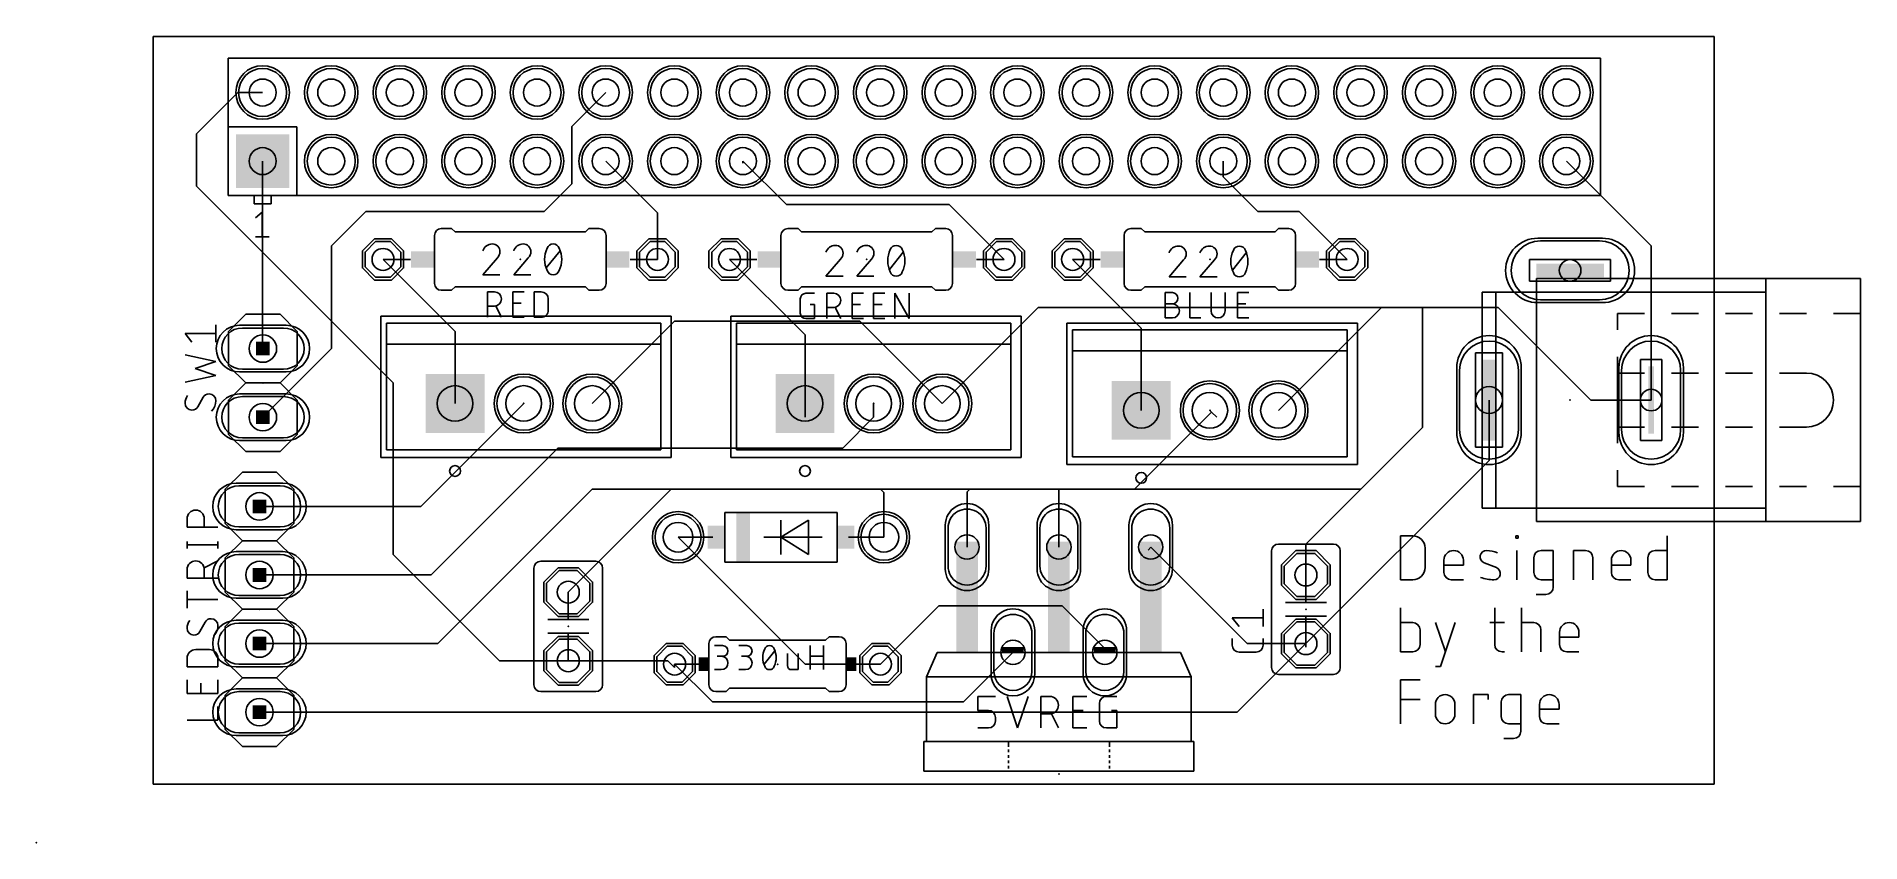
# Model space of a CAD drawing. Extents: x 0 to 2.66, y 0 to 1.18.
import ezdxf

# ---------------------------------------------------------------- set-up
doc = ezdxf.new("R2010")
doc.units = 0
for name, color, linetype in [('1', 12, 'CONTINUOUS'), ('16', 132, 'CONTINUOUS'), ('17', 110, 'CONTINUOUS'), ('19', 53, 'CONTINUOUS'), ('20', 31, 'CONTINUOUS'), ('21', 253, 'CONTINUOUS'), ('23', 53, 'CONTINUOUS'), ('25', 253, 'CONTINUOUS'), ('27', 253, 'CONTINUOUS'), ('29', 253, 'CONTINUOUS'), ('30', 253, 'CONTINUOUS'), ('39', 12, 'CONTINUOUS'), ('44', 253, 'CONTINUOUS'), ('46', 140, 'CONTINUOUS'), ('51', 253, 'CONTINUOUS')]:
    doc.layers.add(name, color=color, linetype=linetype)

# ---------------------------------------------------------------- blocks, each defined once
blk = doc.blocks.new('RECT')
blk.add_solid([(-0.5, -0.5), (0.5, -0.5), (-0.5, 0.5), (0.5, 0.5)])
blk = doc.blocks.new('LONGP100')
blk.add_lwpolyline([(-0.5, -0.5), (0.5, -0.5, 1), (0.5, 0.5), (-0.5, 0.5, 1)], format="xyb", close=True)
blk = doc.blocks.new('SQUAREP')
blk.add_solid([(-0.5, -0.5), (0.5, -0.5), (-0.5, 0.5), (0.5, 0.5)])
blk = doc.blocks.new('ROUNDP')
blk.add_circle((0, 0), 0.5)
blk = doc.blocks.new('OCTAGONP')
blk.add_lwpolyline([(-0.5, -0.207107), (-0.5, 0.207107), (-0.207107, 0.5), (0.207107, 0.5), (0.5, 0.207107), (0.5, -0.207107), (0.207107, -0.5), (-0.207107, -0.5)], close=True)

msp = doc.modelspace()

# ---------------------------------------------------------------- linework, layer by layer
at = {"layer": '1'}
for p, q in [((0.78, 1.04378), (0.829528, 1.093307)), ((0.78, 0.96), (0.78, 1.04378)), ((0.329528, 0.993307), (0.329528, 0.720472)), ((0.829528, 0.993307), (0.905, 0.917835)), ((1.029528, 0.990472), (1.029528, 0.993307)), ((1.029528, 0.993307), (1.092835, 0.93)), ((1.729528, 0.970472), (1.729528, 0.993307)), ((0.74, 0.92), (0.78, 0.96)), ((1.78, 0.92), (1.729528, 0.970472)), ((0.43, 0.87), (0.48, 0.92)), ((0.48, 0.92), (0.74, 0.92)), ((0.905, 0.917835), (0.905, 0.85)), ((1.092835, 0.93), (1.33, 0.93)), ((1.33, 0.93), (1.41, 0.85)), ((1.84, 0.92), (1.78, 0.92)), ((1.91, 0.85), (1.84, 0.92)), ((0.43, 0.72), (0.43, 0.87)), ((0.505, 0.85), (0.61, 0.745)), ((1.01, 0.85), (1.12, 0.74)), ((1.51, 0.85), (1.61, 0.75)), ((0.61, 0.745), (0.61, 0.64)), ((1.61, 0.75), (1.61, 0.63)), ((0.329528, 0.720472), (0.33, 0.72)), ((0.33, 0.62), (0.43, 0.72)), ((1.12, 0.74), (1.12, 0.64)), ((0.56, 0.49), (0.71, 0.64)), ((1.12, 0.62), (1.12, 0.64)), ((1.22, 0.62), (1.22, 0.64)), ((1.175, 0.575), (1.22, 0.62)), ((1.6, 0.515), (1.7125, 0.6275)), ((1.71, 0.63), (1.7125, 0.6275)), ((1.7125, 0.6275), (1.72, 0.62)), ((0.575, 0.39), (0.76, 0.575)), ((0.76, 0.575), (1.175, 0.575)), ((0.585, 0.29), (0.81, 0.515)), ((0.81, 0.515), (1.6, 0.515)), ((0.325, 0.49), (0.56, 0.49)), ((0.935, 0.445), (1.12, 0.26)), ((0.325, 0.39), (0.575, 0.39)), ((1.23, 0.26), (1.315, 0.345)), ((1.315, 0.345), (1.495, 0.345)), ((1.495, 0.345), (1.556929, 0.283071)), ((0.325, 0.29), (0.585, 0.29)), ((1.350906, 0.205), (1.423071, 0.277165)), ((1.556929, 0.283071), (1.556929, 0.277165)), ((0.775, 0.265), (0.92, 0.265)), ((0.92, 0.265), (0.93, 0.255)), ((0.93, 0.26), (0.985, 0.205)), ((1.12, 0.26), (1.23, 0.26)), ((0.985, 0.205), (1.350906, 0.205))]:
    msp.add_line(p, q, dxfattribs=at)
at = {"layer": '16'}
for p, q in [((0.293307, 1.093307), (0.2331, 1.0331)), ((0.293307, 1.093307), (0.329528, 1.093307)), ((0.2331, 1.0331), (0.2331, 0.9569)), ((2.229528, 0.993307), (2.35311, 0.869724)), ((0.2331, 0.9569), (0.52, 0.67)), ((2.35311, 0.869724), (2.35311, 0.645)), ((1.32, 0.64), (1.46, 0.78)), ((1.46, 0.78), (1.96, 0.78)), ((1.81, 0.63), (1.96, 0.78)), ((1.96, 0.78), (2.02, 0.78)), ((2.02, 0.78), (2.13, 0.78)), ((2.02, 0.605), (2.02, 0.78)), ((2.13, 0.78), (2.265, 0.645)), ((0.81, 0.64), (0.93, 0.76)), ((0.93, 0.76), (1.2, 0.76)), ((1.2, 0.76), (1.32, 0.64)), ((0.52, 0.67), (0.52, 0.42)), ((2.11689, 0.645), (2.11689, 0.55689)), ((2.265, 0.645), (2.35311, 0.645)), ((1.93, 0.515), (2.02, 0.605)), ((2.11689, 0.55689), (1.85, 0.29)), ((0.775, 0.365), (0.925, 0.515)), ((0.925, 0.515), (1.49, 0.515)), ((1.235, 0.445), (1.235, 0.51)), ((1.356142, 0.430709), (1.356142, 0.511142)), ((1.93, 0.515), (1.49, 0.515)), ((1.49, 0.430709), (1.49, 0.515)), ((1.85, 0.435), (1.93, 0.515)), ((1.62, 0.426), (1.623858, 0.430709)), ((1.623858, 0.430709), (1.764567, 0.29)), ((1.85, 0.39), (1.85, 0.435)), ((0.52, 0.42), (0.675, 0.265)), ((1.75, 0.19), (1.85, 0.29)), ((1.764567, 0.29), (1.85, 0.29)), ((1.85, 0.285), (1.85, 0.29)), ((0.675, 0.265), (0.775, 0.265)), ((0.325, 0.19), (0.333, 0.182)), ((0.325, 0.19), (1.75, 0.19))]:
    msp.add_line(p, q, dxfattribs=at)
at = {"layer": '19'}
for p, q in [((1.23, 0.515), (1.36, 0.515)), ((1.235, 0.51), (1.23, 0.515)), ((1.36, 0.515), (1.356142, 0.511142)), ((1.49, 0.515), (1.36, 0.515)), ((0.93, 0.255), (0.93, 0.26))]:
    msp.add_line(p, q, dxfattribs=at)
at = {"layer": '20'}
for p, q in [((0.17, 1.175), (0.17, 0.085)), ((2.445, 1.175), (0.17, 1.175)), ((2.445, 0.085), (2.445, 1.175)), ((0.17, 0.085), (2.445, 0.085))]:
    msp.add_line(p, q, dxfattribs=at)
at = {"layer": '21'}
for p, q in [((0.279528, 1.143307), (0.279528, 1.043307)), ((2.279528, 1.143307), (0.279528, 1.143307)), ((2.279528, 0.943307), (2.279528, 1.143307)), ((0.279528, 1.043307), (0.279528, 0.943307)), ((0.279528, 1.043307), (0.379528, 1.043307)), ((0.379528, 1.043307), (0.379528, 0.943307)), ((0.279528, 0.943307), (0.317028, 0.943307)), ((0.317028, 0.943307), (0.342028, 0.943307)), ((0.317028, 0.943307), (0.317028, 0.930807)), ((0.317028, 0.930807), (0.342028, 0.930807)), ((0.342028, 0.943307), (0.379528, 0.943307)), ((0.342028, 0.930807), (0.342028, 0.943307)), ((0.379528, 0.943307), (2.279528, 0.943307)), ((0.319028, 0.910807), (0.329028, 0.918807)), ((0.329028, 0.918807), (0.329028, 0.882807)), ((0.319028, 0.882807), (0.339028, 0.882807)), ((0.58, 0.885), (0.58, 0.815)), ((0.59, 0.895), (0.605, 0.895)), ((0.61, 0.89), (0.605, 0.895)), ((0.61, 0.89), (0.8, 0.89)), ((0.8, 0.89), (0.805, 0.895)), ((0.82, 0.895), (0.805, 0.895)), ((0.83, 0.885), (0.83, 0.815)), ((1.085, 0.885), (1.085, 0.815)), ((1.095, 0.895), (1.11, 0.895)), ((1.115, 0.89), (1.11, 0.895)), ((1.115, 0.89), (1.305, 0.89)), ((1.305, 0.89), (1.31, 0.895)), ((1.325, 0.895), (1.31, 0.895)), ((1.335, 0.885), (1.335, 0.815)), ((1.585, 0.885), (1.585, 0.815)), ((1.595, 0.895), (1.61, 0.895)), ((1.615, 0.89), (1.61, 0.895)), ((1.615, 0.89), (1.805, 0.89)), ((1.805, 0.89), (1.81, 0.895)), ((1.825, 0.895), (1.81, 0.895)), ((1.835, 0.885), (1.835, 0.815)), ((0.59, 0.805), (0.605, 0.805)), ((0.61, 0.81), (0.605, 0.805)), ((0.61, 0.81), (0.8, 0.81)), ((0.8, 0.81), (0.805, 0.805)), ((0.82, 0.805), (0.805, 0.805)), ((1.095, 0.805), (1.11, 0.805)), ((1.115, 0.81), (1.11, 0.805)), ((1.115, 0.81), (1.305, 0.81)), ((1.305, 0.81), (1.31, 0.805)), ((1.325, 0.805), (1.31, 0.805)), ((1.595, 0.805), (1.61, 0.805)), ((1.615, 0.81), (1.61, 0.805)), ((1.615, 0.81), (1.805, 0.81)), ((1.805, 0.81), (1.81, 0.805)), ((1.825, 0.805), (1.81, 0.805)), ((2.126732, 0.80248), (2.107047, 0.80248)), ((2.107047, 0.80248), (2.107047, 0.73752)), ((2.126732, 0.80248), (2.126732, 0.73752)), ((2.658228, 0.822165), (2.335787, 0.822165)), ((2.520433, 0.822165), (2.520433, 0.48752)), ((2.658228, 0.822165), (2.658228, 0.770984)), ((2.343268, 0.770984), (2.303898, 0.770984)), ((2.303898, 0.770984), (2.303898, 0.747362)), ((2.422008, 0.770984), (2.382638, 0.770984)), ((2.500748, 0.770984), (2.461378, 0.770984)), ((2.579488, 0.770984), (2.540118, 0.770984)), ((2.658228, 0.770984), (2.618858, 0.770984)), ((2.658228, 0.770984), (2.658228, 0.519016)), ((0.305, 0.77), (0.28, 0.745)), ((0.28, 0.695), (0.28, 0.745)), ((0.355, 0.77), (0.305, 0.77)), ((0.38, 0.745), (0.355, 0.77)), ((0.38, 0.745), (0.38, 0.695)), ((0.91, 0.757323), (0.51, 0.757323)), ((0.51, 0.757323), (0.51, 0.572283)), ((0.91, 0.572283), (0.91, 0.757323)), ((1.42, 0.757323), (1.02, 0.757323)), ((1.02, 0.757323), (1.02, 0.572283)), ((1.42, 0.572283), (1.42, 0.757323)), ((1.91, 0.747323), (1.51, 0.747323)), ((1.51, 0.747323), (1.51, 0.562283)), ((1.91, 0.562283), (1.91, 0.747323)), ((2.185787, 0.75248), (2.185787, 0.48752)), ((0.509213, 0.726614), (0.910787, 0.726614)), ((1.019213, 0.726614), (1.420787, 0.726614)), ((0.305, 0.67), (0.28, 0.695)), ((0.38, 0.695), (0.355, 0.67)), ((1.509213, 0.716614), (1.910787, 0.716614)), ((2.303898, 0.707992), (2.303898, 0.68437)), ((0.28, 0.645), (0.305, 0.67)), ((0.355, 0.67), (0.305, 0.67)), ((0.355, 0.67), (0.38, 0.645)), ((2.303898, 0.68437), (2.303898, 0.60563)), ((0.28, 0.595), (0.28, 0.645)), ((0.38, 0.645), (0.38, 0.595)), ((0.305, 0.57), (0.28, 0.595)), ((0.38, 0.595), (0.355, 0.57)), ((2.303898, 0.60563), (2.303898, 0.582008)), ((0.355, 0.57), (0.305, 0.57)), ((0.51, 0.572283), (0.91, 0.572283)), ((1.02, 0.572283), (1.42, 0.572283)), ((1.51, 0.562283), (1.91, 0.562283)), ((0.3, 0.54), (0.275, 0.515)), ((0.35, 0.54), (0.3, 0.54)), ((0.375, 0.515), (0.35, 0.54)), ((2.107047, 0.55248), (2.107047, 0.48752)), ((2.126732, 0.55248), (2.126732, 0.48752)), ((2.303898, 0.542638), (2.303898, 0.519016)), ((0.275, 0.465), (0.275, 0.515)), ((0.375, 0.515), (0.375, 0.465)), ((2.343268, 0.519016), (2.303898, 0.519016)), ((2.422008, 0.519016), (2.382638, 0.519016)), ((2.500748, 0.519016), (2.461378, 0.519016)), ((2.579488, 0.519016), (2.540118, 0.519016)), ((2.658228, 0.519016), (2.618858, 0.519016)), ((2.658228, 0.519016), (2.658228, 0.467835)), ((1.003031, 0.48122), (1.166969, 0.48122)), ((1.003031, 0.48122), (1.003031, 0.40878)), ((1.166969, 0.40878), (1.166969, 0.48122)), ((2.126732, 0.48752), (2.107047, 0.48752)), ((2.185787, 0.48752), (2.126732, 0.48752)), ((2.520433, 0.48752), (2.185787, 0.48752)), ((2.185787, 0.48752), (2.185787, 0.467835)), ((2.520433, 0.48752), (2.520433, 0.467835)), ((0.3, 0.44), (0.275, 0.465)), ((0.375, 0.465), (0.35, 0.44)), ((1.085, 0.445), (1.125, 0.47)), ((1.085, 0.47), (1.085, 0.445)), ((1.125, 0.47), (1.125, 0.42)), ((2.658228, 0.467835), (2.185787, 0.467835)), ((0.275, 0.415), (0.3, 0.44)), ((0.35, 0.44), (0.3, 0.44)), ((0.35, 0.44), (0.375, 0.415)), ((1.06, 0.445), (1.085, 0.445)), ((1.125, 0.42), (1.085, 0.445)), ((1.085, 0.445), (1.145, 0.445)), ((1.085, 0.445), (1.085, 0.42)), ((1.81, 0.435), (1.89, 0.435)), ((0.275, 0.365), (0.275, 0.415)), ((0.375, 0.415), (0.375, 0.365)), ((0.725, 0.23), (0.725, 0.4)), ((0.735, 0.41), (0.815, 0.41)), ((0.825, 0.4), (0.825, 0.23)), ((1.166969, 0.40878), (1.003031, 0.40878)), ((1.8, 0.255), (1.8, 0.425)), ((1.9, 0.425), (1.9, 0.255)), ((0.3, 0.34), (0.275, 0.365)), ((0.375, 0.365), (0.35, 0.34)), ((1.85, 0.35), (1.82, 0.35)), ((1.85, 0.355), (1.85, 0.35)), ((1.85, 0.35), (1.88, 0.35)), ((0.275, 0.315), (0.3, 0.34)), ((0.35, 0.34), (0.3, 0.34)), ((0.35, 0.34), (0.375, 0.315)), ((0.775, 0.325), (0.745, 0.325)), ((0.775, 0.33), (0.775, 0.325)), ((0.775, 0.325), (0.805, 0.325)), ((1.82, 0.33), (1.85, 0.33)), ((1.85, 0.33), (1.88, 0.33)), ((1.85, 0.33), (1.85, 0.325)), ((0.275, 0.265), (0.275, 0.315)), ((0.375, 0.315), (0.375, 0.265)), ((0.745, 0.305), (0.775, 0.305)), ((0.775, 0.305), (0.805, 0.305)), ((0.775, 0.305), (0.775, 0.3)), ((0.99, 0.3), (1.005, 0.3)), ((1.01, 0.295), (1.005, 0.3)), ((1.01, 0.295), (1.15, 0.295)), ((1.15, 0.295), (1.155, 0.3)), ((1.17, 0.3), (1.155, 0.3)), ((0.98, 0.29), (0.98, 0.23)), ((1.18, 0.29), (1.18, 0.23)), ((0.3, 0.24), (0.275, 0.265)), ((0.3, 0.24), (0.275, 0.215)), ((0.35, 0.24), (0.3, 0.24)), ((0.375, 0.265), (0.35, 0.24)), ((0.375, 0.215), (0.35, 0.24)), ((1.81, 0.245), (1.89, 0.245)), ((0.275, 0.165), (0.275, 0.215)), ((0.375, 0.215), (0.375, 0.165)), ((0.735, 0.22), (0.815, 0.22)), ((0.99, 0.22), (1.005, 0.22)), ((1.01, 0.225), (1.005, 0.22)), ((1.01, 0.225), (1.15, 0.225)), ((1.15, 0.225), (1.155, 0.22)), ((1.17, 0.22), (1.155, 0.22)), ((0.3, 0.14), (0.275, 0.165)), ((0.375, 0.165), (0.35, 0.14)), ((0.35, 0.14), (0.3, 0.14)), ((1.29315, 0.147244), (1.29315, 0.103937)), ((1.68685, 0.147244), (1.29315, 0.147244)), ((1.68685, 0.103937), (1.68685, 0.147244)), ((1.29315, 0.103937), (1.68685, 0.103937))]:
    msp.add_line(p, q, dxfattribs=at)
for centre in [(0.61, 0.541575), (1.12, 0.541575), (1.61, 0.531575)]:
    msp.add_circle(centre, 0.007874, dxfattribs=at)
for centre, radius, start, end in [((0.59, 0.885), 0.01, 90, 180), ((0.82, 0.885), 0.01, 0, 90), ((1.095, 0.885), 0.01, 90, 180), ((1.325, 0.885), 0.01, 0, 90), ((1.595, 0.885), 0.01, 90, 180), ((1.825, 0.885), 0.01, 0, 90), ((0.59, 0.815), 0.01, 180, 270), ((0.82, 0.815), 0.01, 270, 0), ((1.095, 0.815), 0.01, 180, 270), ((1.325, 0.815), 0.01, 270, 0), ((1.595, 0.815), 0.01, 180, 270), ((1.825, 0.815), 0.01, 270, 0), ((2.579488, 0.645), 0.03937, 270, 90), ((1.81, 0.425), 0.01, 90, 180), ((1.89, 0.425), 0.01, 0, 90), ((0.735, 0.4), 0.01, 90, 180), ((0.815, 0.4), 0.01, 0, 90), ((0.99, 0.29), 0.01, 90, 180), ((1.17, 0.29), 0.01, 0, 90), ((1.81, 0.255), 0.01, 180, 270), ((1.89, 0.255), 0.01, 270, 0), ((0.735, 0.23), 0.01, 180, 270), ((0.815, 0.23), 0.01, 270, 0), ((0.99, 0.23), 0.01, 180, 270), ((1.17, 0.23), 0.01, 270, 0)]:
    msp.add_arc(centre, radius, start, end, dxfattribs=at)
at = {"layer": '23'}
for p in [(0.705, 0.85), (1.21, 0.85), (1.71, 0.85), (0.33, 0.67), (0.71, 0.64), (1.22, 0.64), (2.235, 0.645), (1.71, 0.63), (1.085, 0.445), (0.325, 0.34), (1.85, 0.34), (0.775, 0.315), (1.08, 0.26), (1.49, 0.1), (0, 0)]:
    msp.add_point(p, dxfattribs=at)
at = {"layer": '25'}
for p, q in [((0.657048, 0.765654), (0.657048, 0.802654)), ((0.657048, 0.802654), (0.667325, 0.802654)), ((0.694092, 0.765654), (0.694092, 0.802654)), ((0.694092, 0.802654), (0.710536, 0.802654)), ((0.725223, 0.765654), (0.725223, 0.802654)), ((0.725223, 0.802654), (0.7355, 0.802654)), ((1.12127, 0.800654), (1.133603, 0.800654)), ((1.151672, 0.763654), (1.151672, 0.800654)), ((1.151672, 0.800654), (1.16195, 0.800654)), ((1.188716, 0.763654), (1.188716, 0.800654)), ((1.188716, 0.800654), (1.205161, 0.800654)), ((1.219916, 0.763654), (1.219916, 0.800654)), ((1.219916, 0.800654), (1.23636, 0.800654)), ((1.251047, 0.763654), (1.251047, 0.800654)), ((1.251047, 0.800654), (1.271602, 0.763654)), ((1.271602, 0.763654), (1.271602, 0.800654)), ((1.645048, 0.764654), (1.645048, 0.801654)), ((1.645048, 0.801654), (1.655325, 0.801654)), ((1.6806, 0.801654), (1.6806, 0.764654)), ((1.711731, 0.801654), (1.711731, 0.774931)), ((1.732286, 0.774931), (1.732286, 0.801654)), ((1.750199, 0.764654), (1.750199, 0.801654)), ((1.750199, 0.801654), (1.766644, 0.801654)), ((0.667325, 0.782098), (0.657048, 0.782098)), ((0.677603, 0.765654), (0.669381, 0.782098)), ((0.694092, 0.786209), (0.706425, 0.786209)), ((0.745778, 0.792376), (0.745778, 0.775931)), ((1.113048, 0.771876), (1.113048, 0.792431)), ((1.127436, 0.784209), (1.133603, 0.784209)), ((1.133603, 0.784209), (1.133603, 0.763654)), ((1.16195, 0.780098), (1.151672, 0.780098)), ((1.172228, 0.763654), (1.164005, 0.780098)), ((1.188716, 0.784209), (1.201049, 0.784209)), ((1.219916, 0.784209), (1.232249, 0.784209)), ((1.645048, 0.785209), (1.655325, 0.785209)), ((1.750199, 0.785209), (1.762533, 0.785209)), ((0.2615, 0.7295), (0.2615, 0.7545)), ((0.710536, 0.765654), (0.694092, 0.765654)), ((0.7355, 0.765654), (0.725223, 0.765654)), ((1.133603, 0.763654), (1.12127, 0.763654)), ((1.205161, 0.763654), (1.188716, 0.763654)), ((1.23636, 0.763654), (1.219916, 0.763654)), ((1.655325, 0.764654), (1.645048, 0.764654)), ((1.6806, 0.764654), (1.697044, 0.764654)), ((1.766644, 0.764654), (1.750199, 0.764654)), ((0.2265, 0.7295), (0.2165, 0.742)), ((0.2165, 0.742), (0.2615, 0.742)), ((0.2615, 0.701), (0.2165, 0.711)), ((0.2315, 0.691), (0.2615, 0.701)), ((0.2165, 0.671), (0.2615, 0.681)), ((0.2615, 0.681), (0.2315, 0.691)), ((0.24275, 0.649), (0.23525, 0.63525)), ((0.2195, 0.4595), (0.2195, 0.472)), ((0.2645, 0.4595), (0.2195, 0.4595)), ((0.2445, 0.472), (0.2445, 0.4595)), ((0.2195, 0.42875), (0.2195, 0.43875)), ((0.2195, 0.43375), (0.2645, 0.43375)), ((0.2645, 0.42875), (0.2645, 0.43875)), ((0.2645, 0.410576), (0.2445, 0.400576)), ((0.2195, 0.385576), (0.2195, 0.398076)), ((0.2645, 0.385576), (0.2195, 0.385576)), ((0.2445, 0.398076), (0.2445, 0.385576)), ((0.2195, 0.34175), (0.2195, 0.36675)), ((0.2645, 0.35425), (0.2195, 0.35425)), ((0.24575, 0.32125), (0.23825, 0.3075)), ((1.7525, 0.315147), (1.7425, 0.327647)), ((1.7425, 0.327647), (1.7875, 0.327647)), ((1.7875, 0.315147), (1.7875, 0.340147)), ((1.7425, 0.2875), (1.7425, 0.2975)), ((1.7875, 0.2975), (1.7875, 0.2875)), ((0.2195, 0.25625), (0.2195, 0.26875)), ((0.232, 0.28125), (0.252, 0.28125)), ((0.2645, 0.26875), (0.2645, 0.25625)), ((1.7775, 0.2775), (1.7525, 0.2775)), ((0.2645, 0.25625), (0.2195, 0.25625)), ((0.2195, 0.21735), (0.2195, 0.23735)), ((0.2645, 0.21735), (0.2195, 0.21735)), ((0.2395, 0.21735), (0.2395, 0.23235)), ((0.2645, 0.23735), (0.2645, 0.21735)), ((1.372, 0.192555), (1.372, 0.213)), ((1.372, 0.213), (1.397555, 0.213)), ((1.414444, 0.213), (1.429778, 0.167)), ((1.429778, 0.167), (1.445111, 0.213)), ((1.46379, 0.167), (1.46379, 0.213)), ((1.46379, 0.213), (1.476567, 0.213)), ((1.510089, 0.167), (1.510089, 0.213)), ((1.510089, 0.213), (1.530533, 0.213)), ((1.559222, 0.213), (1.574555, 0.213)), ((0.2645, 0.17835), (0.2645, 0.19835)), ((1.387333, 0.192555), (1.372, 0.192555)), ((1.476567, 0.187444), (1.46379, 0.187444)), ((1.489345, 0.167), (1.479123, 0.187444)), ((1.510089, 0.192555), (1.525422, 0.192555)), ((1.549, 0.177222), (1.549, 0.202778)), ((1.566889, 0.192555), (1.574555, 0.192555)), ((1.574555, 0.192555), (1.574555, 0.167)), ((0.2195, 0.17835), (0.2645, 0.17835)), ((1.372, 0.167), (1.387333, 0.167)), ((1.397555, 0.177222), (1.397555, 0.182333)), ((1.530533, 0.167), (1.510089, 0.167)), ((1.574555, 0.167), (1.559222, 0.167))]:
    msp.add_line(p, q, dxfattribs=at)
for centre, radius, start, end in [((0.667325, 0.792376), 0.010278, 270, 90), ((0.7355, 0.792376), 0.010278, 0, 90), ((1.12127, 0.792431), 0.008222, 90.000857, 180), ((1.16195, 0.790376), 0.010278, 270, 90), ((1.655325, 0.793431), 0.008222, 270, 90), ((0.7355, 0.775931), 0.010278, 269.999314, 0), ((1.12127, 0.771876), 0.008222, 180, 270), ((1.655325, 0.774931), 0.010278, 270, 90), ((1.722008, 0.774931), 0.010278, 180, 0), ((0.23525, 0.64025), 0.01875, 143.130102, 180), ((0.2265, 0.64025), 0.01, 180, 270), ((0.2515, 0.643844), 0.010156, 90, 149.489763), ((0.2515, 0.644), 0.01, 0, 90), ((0.240375, 0.644), 0.021125, 314.76027, 0), ((0.2265, 0.640406), 0.010156, 270, 329.489763), ((0.232, 0.472), 0.0125, 0, 180), ((0.232, 0.398076), 0.0125, 0, 180), ((0.23825, 0.3125), 0.01875, 143.130102, 180), ((0.2545, 0.316094), 0.010156, 90, 149.489763), ((0.2545, 0.31625), 0.01, 0, 90), ((0.2295, 0.3125), 0.01, 180, 270), ((0.2295, 0.312656), 0.010156, 270, 329.489763), ((0.243375, 0.31625), 0.021125, 314.76027, 0), ((0.232, 0.26875), 0.0125, 90, 180), ((0.252, 0.26875), 0.0125, 0, 90), ((1.7525, 0.2875), 0.01, 180, 270), ((1.7775, 0.2875), 0.01, 270, 0), ((1.476567, 0.200222), 0.012778, 270, 90), ((1.559222, 0.202778), 0.010222, 90.00069, 180), ((1.387333, 0.182333), 0.010222, 0, 90), ((1.387333, 0.177222), 0.010222, 270, 0), ((1.559222, 0.177222), 0.010222, 180, 270)]:
    msp.add_arc(centre, radius, start, end, dxfattribs=at)
at = {"layer": '27'}
for p, q in [((0.67175, 0.8525), (0.6505, 0.8275)), ((0.71675, 0.8525), (0.6955, 0.8275)), ((0.743, 0.8375), (0.763, 0.8625)), ((1.243, 0.8355), (1.263, 0.8605)), ((1.743, 0.8345), (1.763, 0.8595)), ((0.6505, 0.8275), (0.6755, 0.8275)), ((0.6955, 0.8275), (0.7205, 0.8275)), ((1.17175, 0.8505), (1.1505, 0.8255)), ((1.1505, 0.8255), (1.1755, 0.8255)), ((1.21675, 0.8505), (1.1955, 0.8255)), ((1.1955, 0.8255), (1.2205, 0.8255)), ((1.67175, 0.8495), (1.6505, 0.8245)), ((1.6505, 0.8245), (1.6755, 0.8245)), ((1.71675, 0.8495), (1.6955, 0.8245)), ((1.6955, 0.8245), (1.7205, 0.8245)), ((1.988, 0.383), (1.988, 0.447)), ((1.988, 0.447), (2.005778, 0.447)), ((2.023555, 0.429222), (2.023555, 0.400778)), ((2.155799, 0.443444), (2.155799, 0.447)), ((2.155799, 0.447), (2.159355, 0.447)), ((2.159355, 0.443444), (2.155799, 0.443444)), ((2.157577, 0.383), (2.157577, 0.425667)), ((2.159355, 0.447), (2.159355, 0.443444)), ((2.192708, 0.425667), (2.210486, 0.425667)), ((2.210486, 0.425667), (2.210486, 0.372333)), ((2.239768, 0.383), (2.239768, 0.425667)), ((2.239768, 0.425667), (2.257546, 0.425667)), ((2.358867, 0.425667), (2.376645, 0.425667)), ((2.376645, 0.447), (2.376645, 0.383)), ((2.051045, 0.393667), (2.051045, 0.411444)), ((2.079489, 0.404333), (2.051045, 0.404333)), ((2.079489, 0.411444), (2.079489, 0.404333)), ((2.12749, 0.400778), (2.109713, 0.407889)), ((2.182042, 0.393667), (2.182042, 0.415)), ((2.268212, 0.415), (2.268212, 0.383)), ((2.295154, 0.393667), (2.295154, 0.411444)), ((2.323598, 0.404333), (2.295154, 0.404333)), ((2.323598, 0.411444), (2.323598, 0.404333)), ((2.3482, 0.393667), (2.3482, 0.415)), ((2.005778, 0.383), (1.988, 0.383)), ((2.079489, 0.383), (2.061711, 0.383)), ((2.210486, 0.383), (2.192708, 0.383)), ((2.323598, 0.383), (2.305821, 0.383)), ((2.376645, 0.383), (2.358867, 0.383)), ((2.19982, 0.361667), (2.185597, 0.361667)), ((1.988, 0.342), (1.988, 0.278)), ((2.005778, 0.320667), (1.988, 0.320667)), ((2.038995, 0.320667), (2.053217, 0.278)), ((2.046106, 0.256667), (2.067439, 0.320667)), ((2.117992, 0.320667), (2.139326, 0.320667)), ((2.125103, 0.342), (2.125103, 0.288667)), ((2.164126, 0.278), (2.164126, 0.342)), ((2.164126, 0.320667), (2.181904, 0.320667)), ((2.016444, 0.288667), (2.016444, 0.31)), ((2.192571, 0.31), (2.192571, 0.278)), ((2.219513, 0.288667), (2.219513, 0.306444)), ((2.247957, 0.299333), (2.219513, 0.299333)), ((2.247957, 0.306444), (2.247957, 0.299333)), ((0.988326, 0.287), (0.999992, 0.287)), ((0.999992, 0.271444), (0.992215, 0.271444)), ((1.023426, 0.287), (1.035092, 0.287)), ((1.035092, 0.271444), (1.027315, 0.271444)), ((1.06047, 0.259778), (1.076026, 0.279222)), ((1.0944, 0.275333), (1.0944, 0.257833)), ((1.109956, 0.252), (1.109956, 0.275333)), ((1.127556, 0.252), (1.127556, 0.287)), ((1.127556, 0.271444), (1.147, 0.271444)), ((1.147, 0.287), (1.147, 0.252)), ((1.988, 0.278), (2.005778, 0.278)), ((2.13577, 0.278), (2.139326, 0.278)), ((2.247957, 0.278), (2.230179, 0.278)), ((0.988326, 0.252), (0.998048, 0.252)), ((1.023426, 0.252), (1.033148, 0.252)), ((1.100233, 0.252), (1.109956, 0.252)), ((2.038995, 0.256667), (2.046106, 0.256667)), ((1.988, 0.173), (1.988, 0.237)), ((1.988, 0.237), (2.016444, 0.237)), ((2.094339, 0.173), (2.094339, 0.215667)), ((2.094339, 0.215667), (2.115673, 0.215667)), ((2.115673, 0.215667), (2.115673, 0.208555)), ((2.14541, 0.215667), (2.163188, 0.215667)), ((2.163188, 0.215667), (2.163188, 0.162333)), ((1.988, 0.208555), (2.016444, 0.208555)), ((2.038619, 0.187222), (2.038619, 0.201444)), ((2.067063, 0.201444), (2.067063, 0.187222)), ((2.134744, 0.183667), (2.134744, 0.205)), ((2.190418, 0.183667), (2.190418, 0.201444)), ((2.218863, 0.194333), (2.190418, 0.194333)), ((2.218863, 0.201444), (2.218863, 0.194333)), ((2.163188, 0.173), (2.14541, 0.173)), ((2.218863, 0.173), (2.201085, 0.173)), ((2.152521, 0.151667), (2.138299, 0.151667))]:
    msp.add_line(p, q, dxfattribs=at)
for centre, radius, start, end in [((0.66425, 0.858047), 0.014453, 90, 162.054747), ((0.66425, 0.86125), 0.01125, 0, 90), ((0.663417, 0.86125), 0.012083, 313.602748, 0.00007), ((0.70925, 0.858047), 0.014453, 90, 162.054747), ((0.70925, 0.86125), 0.01125, 0, 90), ((0.708417, 0.86125), 0.012083, 313.602748, 0.00007), ((0.777583, 0.85), 0.037083, 154.010753, 180.000014), ((0.753, 0.86325), 0.00925, 90, 161.075356), ((0.753, 0.86325), 0.00925, 18.924644, 90), ((0.728417, 0.85), 0.037083, 359.999986, 25.989247), ((1.16425, 0.856047), 0.014453, 90, 162.054747), ((1.16425, 0.85925), 0.01125, 0, 90), ((1.163417, 0.85925), 0.012083, 313.602748, 0.00007), ((1.20925, 0.856047), 0.014453, 90, 162.054747), ((1.20925, 0.85925), 0.01125, 0, 90), ((1.208417, 0.85925), 0.012083, 313.602748, 0.00007), ((1.277583, 0.848), 0.037083, 154.010753, 180.000014), ((1.253, 0.86125), 0.00925, 90, 161.075356), ((1.253, 0.86125), 0.00925, 18.924644, 90), ((1.228417, 0.848), 0.037083, 359.999986, 25.989247), ((1.66425, 0.855047), 0.014453, 90, 162.054747), ((1.66425, 0.85825), 0.01125, 0, 90), ((1.663417, 0.85825), 0.012083, 313.602748, 0.00007), ((1.70925, 0.855047), 0.014453, 90, 162.054747), ((1.70925, 0.85825), 0.01125, 0, 90), ((1.708417, 0.85825), 0.012083, 313.602748, 0.00007), ((1.777583, 0.847), 0.037083, 154.010753, 180.000014), ((1.753, 0.86025), 0.00925, 90, 161.075356), ((1.753, 0.86025), 0.00925, 18.924644, 90), ((1.728417, 0.847), 0.037083, 359.999986, 25.989247), ((0.777583, 0.85), 0.037083, 179.999986, 205.989247), ((0.753, 0.83675), 0.00925, 198.924644, 270), ((0.753, 0.83675), 0.00925, 270, 341.075356), ((0.728417, 0.85), 0.037083, 334.010753, 0.000014), ((1.277583, 0.848), 0.037083, 179.999986, 205.989247), ((1.253, 0.83475), 0.00925, 198.924644, 270), ((1.253, 0.83475), 0.00925, 270, 341.075356), ((1.228417, 0.848), 0.037083, 334.010753, 0.000014), ((1.777583, 0.847), 0.037083, 179.999986, 205.989247), ((1.753, 0.83375), 0.00925, 198.924644, 270), ((1.753, 0.83375), 0.00925, 270, 341.075356), ((1.728417, 0.847), 0.037083, 334.010753, 0.000014), ((2.005778, 0.429222), 0.017778, 0, 90), ((2.065267, 0.411444), 0.014222, 0, 180), ((2.113137, 0.416448), 0.009219, 89.181839, 248.198754), ((2.112692, 0.385293), 0.040377, 65.761067, 89.181785), ((2.192708, 0.415), 0.010667, 90, 180), ((2.257546, 0.415), 0.010667, 0.000661, 90), ((2.309376, 0.411444), 0.014222, 0, 180), ((2.358867, 0.415), 0.010667, 90, 180), ((2.005778, 0.400778), 0.017778, 269.999603, 0), ((2.124067, 0.392218), 0.009219, 269.181833, 68.198759), ((2.061711, 0.393667), 0.010667, 180, 270), ((2.124796, 0.443293), 0.060299, 250.20894, 269.181811), ((2.192708, 0.393667), 0.010667, 180, 270), ((2.199819, 0.372333), 0.010667, 270.000661, 360), ((2.305821, 0.393667), 0.010667, 180, 270), ((2.358867, 0.393667), 0.010667, 180, 270), ((2.005778, 0.31), 0.010667, 0, 90), ((2.181904, 0.31), 0.010667, 0.000661, 90), ((2.233735, 0.306444), 0.014222, 0, 180), ((0.998048, 0.261722), 0.009722, 270, 90), ((0.999992, 0.279222), 0.007778, 270, 90), ((1.033148, 0.261722), 0.009722, 270, 90), ((1.035092, 0.279222), 0.007778, 270, 90), ((1.087369, 0.2695), 0.028844, 180.000107, 205.988393), ((1.087369, 0.2695), 0.028843, 154.011273, 179.999982), ((1.068248, 0.279805), 0.007195, 90.000167, 161.075973), ((1.068248, 0.279806), 0.007194, 18.922769, 90.000111), ((1.049128, 0.2695), 0.028842, 0.000012, 25.989792), ((1.049127, 0.2695), 0.028843, 334.010595, 359.999845), ((2.005778, 0.288667), 0.010667, 270, 359.999339), ((2.13577, 0.288667), 0.010667, 180, 270), ((2.230179, 0.288667), 0.010667, 180, 270), ((1.068248, 0.259195), 0.007195, 198.925177, 270.000056), ((1.068248, 0.259194), 0.007194, 269.999666, 341.076081), ((1.100233, 0.257833), 0.005833, 180, 270), ((2.052841, 0.201444), 0.014222, 0, 180), ((2.14541, 0.205), 0.010667, 90, 180), ((2.204641, 0.201444), 0.014222, 0, 180), ((2.052841, 0.187222), 0.014222, 180, 0), ((2.14541, 0.183667), 0.010667, 180, 270), ((2.152521, 0.162333), 0.010667, 270.000661, 360), ((2.201085, 0.183667), 0.010667, 180, 270)]:
    msp.add_arc(centre, radius, start, end, dxfattribs=at)
at = {"layer": '39'}
for p, q in [((0.501732, 0.767165), (0.924961, 0.767165)), ((0.501732, 0.56126), (0.501732, 0.767165)), ((0.924961, 0.767165), (0.924961, 0.56126)), ((1.011732, 0.767165), (1.434961, 0.767165)), ((1.011732, 0.56126), (1.011732, 0.767165)), ((1.434961, 0.767165), (1.434961, 0.56126)), ((1.501732, 0.757165), (1.924961, 0.757165)), ((1.501732, 0.55126), (1.501732, 0.757165)), ((1.924961, 0.757165), (1.924961, 0.55126)), ((0.924961, 0.56126), (0.501732, 0.56126)), ((1.434961, 0.56126), (1.011732, 0.56126)), ((1.924961, 0.55126), (1.501732, 0.55126))]:
    msp.add_line(p, q, dxfattribs=at)
at = {"layer": '44'}
for centre, radius in [((0.329528, 1.093307), 0.019685), ((0.429528, 1.093307), 0.019685), ((0.529528, 1.093307), 0.019685), ((0.629528, 1.093307), 0.019685), ((0.729528, 1.093307), 0.019685), ((0.829528, 1.093307), 0.019685), ((0.929528, 1.093307), 0.019685), ((1.029528, 1.093307), 0.019685), ((1.129528, 1.093307), 0.019685), ((1.229528, 1.093307), 0.019685), ((1.329528, 1.093307), 0.019685), ((1.429528, 1.093307), 0.019685), ((1.529528, 1.093307), 0.019685), ((1.629528, 1.093307), 0.019685), ((1.729528, 1.093307), 0.019685), ((1.829528, 1.093307), 0.019685), ((1.929528, 1.093307), 0.019685), ((2.029528, 1.093307), 0.019685), ((2.129528, 1.093307), 0.019685), ((2.229528, 1.093307), 0.019685), ((0.329528, 0.993307), 0.019685), ((0.429528, 0.993307), 0.019685), ((0.529528, 0.993307), 0.019685), ((0.629528, 0.993307), 0.019685), ((0.729528, 0.993307), 0.019685), ((0.829528, 0.993307), 0.019685), ((0.929528, 0.993307), 0.019685), ((1.029528, 0.993307), 0.019685), ((1.129528, 0.993307), 0.019685), ((1.229528, 0.993307), 0.019685), ((1.329528, 0.993307), 0.019685), ((1.429528, 0.993307), 0.019685), ((1.529528, 0.993307), 0.019685), ((1.629528, 0.993307), 0.019685), ((1.729528, 0.993307), 0.019685), ((1.829528, 0.993307), 0.019685), ((1.929528, 0.993307), 0.019685), ((2.029528, 0.993307), 0.019685), ((2.129528, 0.993307), 0.019685), ((2.229528, 0.993307), 0.019685), ((0.505, 0.85), 0.016), ((0.905, 0.85), 0.016), ((1.01, 0.85), 0.016), ((1.41, 0.85), 0.016), ((1.51, 0.85), 0.016), ((1.91, 0.85), 0.016), ((2.235, 0.833976), 0.015748), ((0.33, 0.72), 0.02), ((0.61, 0.64), 0.025984), ((0.71, 0.64), 0.025984), ((0.81, 0.64), 0.025984), ((1.12, 0.64), 0.025984), ((1.22, 0.64), 0.025984), ((1.32, 0.64), 0.025984), ((2.11689, 0.645), 0.019685), ((0.33, 0.62), 0.02), ((1.61, 0.63), 0.025984), ((1.71, 0.63), 0.025984), ((1.81, 0.63), 0.025984), ((2.35311, 0.645), 0.015748), ((0.325, 0.49), 0.02), ((0.935, 0.445), 0.021654), ((1.235, 0.445), 0.021654), ((1.356142, 0.430709), 0.017717), ((1.49, 0.430709), 0.017717), ((1.623858, 0.430709), 0.017717), ((0.325, 0.39), 0.02), ((1.85, 0.39), 0.016), ((0.775, 0.365), 0.016), ((0.325, 0.29), 0.02), ((1.423071, 0.277165), 0.017717), ((1.556929, 0.277165), 0.017717), ((1.85, 0.29), 0.016), ((0.775, 0.265), 0.016), ((0.93, 0.26), 0.016), ((1.23, 0.26), 0.016), ((0.325, 0.19), 0.02)]:
    msp.add_circle(centre, radius, dxfattribs=at)
at = {"layer": '46'}
for p, q in [((2.175945, 0.818228), (2.175945, 0.849724)), ((2.175945, 0.849724), (2.294055, 0.849724)), ((2.294055, 0.849724), (2.294055, 0.818228)), ((2.294055, 0.818228), (2.175945, 0.818228)), ((2.097205, 0.576102), (2.097205, 0.713898)), ((2.097205, 0.713898), (2.136575, 0.713898)), ((2.136575, 0.713898), (2.136575, 0.576102)), ((2.337362, 0.585945), (2.337362, 0.704055)), ((2.337362, 0.704055), (2.368858, 0.704055)), ((2.368858, 0.704055), (2.368858, 0.585945)), ((2.368858, 0.585945), (2.337362, 0.585945)), ((2.136575, 0.576102), (2.097205, 0.576102))]:
    msp.add_line(p, q, dxfattribs=at)
at = {"layer": '51'}
for p, q in [((0.505, 0.85), (0.545, 0.85)), ((0.905, 0.85), (0.865, 0.85)), ((1.01, 0.85), (1.05, 0.85)), ((1.41, 0.85), (1.37, 0.85)), ((1.51, 0.85), (1.55, 0.85)), ((1.91, 0.85), (1.87, 0.85)), ((2.126732, 0.80248), (2.107047, 0.80248)), ((2.107047, 0.80248), (2.107047, 0.48752)), ((2.185787, 0.80248), (2.126732, 0.80248)), ((2.126732, 0.80248), (2.126732, 0.48752)), ((2.185787, 0.822165), (2.185787, 0.80248)), ((2.658228, 0.822165), (2.185787, 0.822165)), ((2.520433, 0.80248), (2.185787, 0.80248)), ((2.185787, 0.80248), (2.185787, 0.48752)), ((2.343268, 0.68437), (2.303898, 0.68437)), ((2.422008, 0.68437), (2.382638, 0.68437)), ((2.500748, 0.68437), (2.461378, 0.68437)), ((2.579488, 0.68437), (2.540118, 0.68437)), ((2.343268, 0.60563), (2.303898, 0.60563)), ((2.422008, 0.60563), (2.382638, 0.60563)), ((2.500748, 0.60563), (2.461378, 0.60563)), ((2.579488, 0.60563), (2.540118, 0.60563)), ((0.935, 0.445), (0.985827, 0.445)), ((1.235, 0.445), (1.183189, 0.445)), ((1.85, 0.39), (1.85, 0.355)), ((0.775, 0.365), (0.775, 0.33)), ((1.85, 0.325), (1.85, 0.29)), ((0.775, 0.3), (0.775, 0.265)), ((1.312835, 0.277165), (1.297087, 0.241732)), ((1.667165, 0.277165), (1.312835, 0.277165)), ((1.682913, 0.241732), (1.667165, 0.277165)), ((0.93, 0.26), (0.965, 0.26)), ((1.23, 0.26), (1.195, 0.26)), ((1.297087, 0.241732), (1.297087, 0.147244)), ((1.682913, 0.241732), (1.297087, 0.241732)), ((1.682913, 0.147244), (1.682913, 0.241732)), ((1.416378, 0.146063), (1.416378, 0.13937)), ((1.416378, 0.135433), (1.416378, 0.131496)), ((1.563622, 0.13937), (1.563622, 0.146063)), ((1.563622, 0.131496), (1.563622, 0.135433)), ((1.416378, 0.127559), (1.416378, 0.123622)), ((1.416378, 0.119685), (1.416378, 0.115748)), ((1.416378, 0.111811), (1.416378, 0.107874)), ((1.563622, 0.123622), (1.563622, 0.127559)), ((1.563622, 0.115748), (1.563622, 0.119685)), ((1.563622, 0.107874), (1.563622, 0.111811))]:
    msp.add_line(p, q, dxfattribs=at)

# ---------------------------------------------------------------- block references
at = {"layer": '17'}
for name, p, xscale, yscale in [('ROUNDP', (0.329528, 1.093307), 0.07, 0.07), ('ROUNDP', (0.329528, 1.093307), 0.07, 0.07), ('ROUNDP', (0.429528, 1.093307), 0.07, 0.07), ('ROUNDP', (0.429528, 1.093307), 0.07, 0.07), ('ROUNDP', (0.529528, 1.093307), 0.07, 0.07), ('ROUNDP', (0.529528, 1.093307), 0.07, 0.07), ('ROUNDP', (0.629528, 1.093307), 0.07, 0.07), ('ROUNDP', (0.629528, 1.093307), 0.07, 0.07), ('ROUNDP', (0.729528, 1.093307), 0.07, 0.07), ('ROUNDP', (0.729528, 1.093307), 0.07, 0.07), ('ROUNDP', (0.829528, 1.093307), 0.07, 0.07), ('ROUNDP', (0.829528, 1.093307), 0.07, 0.07), ('ROUNDP', (0.929528, 1.093307), 0.07, 0.07), ('ROUNDP', (0.929528, 1.093307), 0.07, 0.07), ('ROUNDP', (1.029528, 1.093307), 0.07, 0.07), ('ROUNDP', (1.029528, 1.093307), 0.07, 0.07), ('ROUNDP', (1.129528, 1.093307), 0.07, 0.07), ('ROUNDP', (1.129528, 1.093307), 0.07, 0.07), ('ROUNDP', (1.229528, 1.093307), 0.07, 0.07), ('ROUNDP', (1.229528, 1.093307), 0.07, 0.07), ('ROUNDP', (1.329528, 1.093307), 0.07, 0.07), ('ROUNDP', (1.329528, 1.093307), 0.07, 0.07), ('ROUNDP', (1.429528, 1.093307), 0.07, 0.07), ('ROUNDP', (1.429528, 1.093307), 0.07, 0.07), ('ROUNDP', (1.529528, 1.093307), 0.07, 0.07), ('ROUNDP', (1.529528, 1.093307), 0.07, 0.07), ('ROUNDP', (1.629528, 1.093307), 0.07, 0.07), ('ROUNDP', (1.629528, 1.093307), 0.07, 0.07), ('ROUNDP', (1.729528, 1.093307), 0.07, 0.07), ('ROUNDP', (1.729528, 1.093307), 0.07, 0.07), ('ROUNDP', (1.829528, 1.093307), 0.07, 0.07), ('ROUNDP', (1.829528, 1.093307), 0.07, 0.07), ('ROUNDP', (1.929528, 1.093307), 0.07, 0.07), ('ROUNDP', (1.929528, 1.093307), 0.07, 0.07), ('ROUNDP', (2.029528, 1.093307), 0.07, 0.07), ('ROUNDP', (2.029528, 1.093307), 0.07, 0.07), ('ROUNDP', (2.129528, 1.093307), 0.07, 0.07), ('ROUNDP', (2.129528, 1.093307), 0.07, 0.07), ('ROUNDP', (2.229528, 1.093307), 0.07, 0.07), ('ROUNDP', (2.229528, 1.093307), 0.07, 0.07), ('SQUAREP', (0.329528, 0.993307), 0.07, 0.07), ('SQUAREP', (0.329528, 0.993307), 0.07, 0.07), ('ROUNDP', (0.429528, 0.993307), 0.07, 0.07), ('ROUNDP', (0.429528, 0.993307), 0.07, 0.07), ('ROUNDP', (0.529528, 0.993307), 0.07, 0.07), ('ROUNDP', (0.529528, 0.993307), 0.07, 0.07), ('ROUNDP', (0.629528, 0.993307), 0.07, 0.07), ('ROUNDP', (0.629528, 0.993307), 0.07, 0.07), ('ROUNDP', (0.729528, 0.993307), 0.07, 0.07), ('ROUNDP', (0.729528, 0.993307), 0.07, 0.07), ('ROUNDP', (0.829528, 0.993307), 0.07, 0.07), ('ROUNDP', (0.829528, 0.993307), 0.07, 0.07), ('ROUNDP', (0.929528, 0.993307), 0.07, 0.07), ('ROUNDP', (0.929528, 0.993307), 0.07, 0.07), ('ROUNDP', (1.029528, 0.993307), 0.07, 0.07), ('ROUNDP', (1.029528, 0.993307), 0.07, 0.07), ('ROUNDP', (1.129528, 0.993307), 0.07, 0.07), ('ROUNDP', (1.129528, 0.993307), 0.07, 0.07), ('ROUNDP', (1.229528, 0.993307), 0.07, 0.07), ('ROUNDP', (1.229528, 0.993307), 0.07, 0.07), ('ROUNDP', (1.329528, 0.993307), 0.07, 0.07), ('ROUNDP', (1.329528, 0.993307), 0.07, 0.07), ('ROUNDP', (1.429528, 0.993307), 0.07, 0.07), ('ROUNDP', (1.429528, 0.993307), 0.07, 0.07), ('ROUNDP', (1.529528, 0.993307), 0.07, 0.07), ('ROUNDP', (1.529528, 0.993307), 0.07, 0.07), ('ROUNDP', (1.629528, 0.993307), 0.07, 0.07), ('ROUNDP', (1.629528, 0.993307), 0.07, 0.07), ('ROUNDP', (1.729528, 0.993307), 0.07, 0.07), ('ROUNDP', (1.729528, 0.993307), 0.07, 0.07), ('ROUNDP', (1.829528, 0.993307), 0.07, 0.07), ('ROUNDP', (1.829528, 0.993307), 0.07, 0.07), ('ROUNDP', (1.929528, 0.993307), 0.07, 0.07), ('ROUNDP', (1.929528, 0.993307), 0.07, 0.07), ('ROUNDP', (2.029528, 0.993307), 0.07, 0.07), ('ROUNDP', (2.029528, 0.993307), 0.07, 0.07), ('ROUNDP', (2.129528, 0.993307), 0.07, 0.07), ('ROUNDP', (2.129528, 0.993307), 0.07, 0.07), ('ROUNDP', (2.229528, 0.993307), 0.07, 0.07), ('ROUNDP', (2.229528, 0.993307), 0.07, 0.07), ('LONGP100', (0.33, 0.72), 0.06, 0.06), ('LONGP100', (0.33, 0.72), 0.06, 0.06), ('SQUAREP', (0.61, 0.64), 0.077953, 0.077953), ('SQUAREP', (0.61, 0.64), 0.077953, 0.077953), ('ROUNDP', (0.71, 0.64), 0.077953, 0.077953), ('ROUNDP', (0.71, 0.64), 0.077953, 0.077953), ('ROUNDP', (0.81, 0.64), 0.077953, 0.077953), ('ROUNDP', (0.81, 0.64), 0.077953, 0.077953), ('SQUAREP', (1.12, 0.64), 0.077953, 0.077953), ('SQUAREP', (1.12, 0.64), 0.077953, 0.077953), ('ROUNDP', (1.22, 0.64), 0.077953, 0.077953), ('ROUNDP', (1.22, 0.64), 0.077953, 0.077953), ('ROUNDP', (1.32, 0.64), 0.077953, 0.077953), ('ROUNDP', (1.32, 0.64), 0.077953, 0.077953), ('SQUAREP', (1.61, 0.63), 0.077953, 0.077953), ('SQUAREP', (1.61, 0.63), 0.077953, 0.077953), ('ROUNDP', (1.71, 0.63), 0.077953, 0.077953), ('ROUNDP', (1.71, 0.63), 0.077953, 0.077953), ('ROUNDP', (1.81, 0.63), 0.077953, 0.077953), ('ROUNDP', (1.81, 0.63), 0.077953, 0.077953), ('LONGP100', (0.33, 0.62), 0.06, 0.06), ('LONGP100', (0.33, 0.62), 0.06, 0.06), ('LONGP100', (0.325, 0.49), 0.06, 0.06), ('LONGP100', (0.325, 0.49), 0.06, 0.06), ('ROUNDP', (0.935, 0.445), 0.066929, 0.066929), ('ROUNDP', (0.935, 0.445), 0.066929, 0.066929), ('ROUNDP', (1.235, 0.445), 0.066929, 0.066929), ('ROUNDP', (1.235, 0.445), 0.066929, 0.066929), ('LONGP100', (0.325, 0.39), 0.06, 0.06), ('LONGP100', (0.325, 0.39), 0.06, 0.06), ('LONGP100', (0.325, 0.29), 0.06, 0.06), ('LONGP100', (0.325, 0.29), 0.06, 0.06), ('LONGP100', (0.325, 0.19), 0.06, 0.06), ('LONGP100', (0.325, 0.19), 0.06, 0.06)]:
    msp.add_blockref(name, p, dxfattribs=dict(at, xscale=xscale, yscale=yscale))
for name, p, xscale, yscale, rotation in [('OCTAGONP', (0.505, 0.85), 0.052, 0.052, 180), ('OCTAGONP', (0.505, 0.85), 0.052, 0.052, 180), ('OCTAGONP', (0.905, 0.85), 0.052, 0.052, 180), ('OCTAGONP', (0.905, 0.85), 0.052, 0.052, 180), ('OCTAGONP', (1.01, 0.85), 0.052, 0.052, 180), ('OCTAGONP', (1.01, 0.85), 0.052, 0.052, 180), ('OCTAGONP', (1.41, 0.85), 0.052, 0.052, 180), ('OCTAGONP', (1.41, 0.85), 0.052, 0.052, 180), ('OCTAGONP', (1.51, 0.85), 0.052, 0.052, 180), ('OCTAGONP', (1.51, 0.85), 0.052, 0.052, 180), ('OCTAGONP', (1.91, 0.85), 0.052, 0.052, 180), ('OCTAGONP', (1.91, 0.85), 0.052, 0.052, 180), ('LONGP100', (2.235, 0.833976), 0.086, 0.086, 180), ('LONGP100', (2.235, 0.833976), 0.086, 0.086, 180), ('LONGP100', (2.11689, 0.645), 0.086, 0.086, 270), ('LONGP100', (2.11689, 0.645), 0.086, 0.086, 270), ('LONGP100', (2.35311, 0.645), 0.086, 0.086, 270), ('LONGP100', (2.35311, 0.645), 0.086, 0.086, 270), ('LONGP100', (1.356142, 0.430709), 0.055433, 0.055433, 270), ('LONGP100', (1.356142, 0.430709), 0.055433, 0.055433, 270), ('LONGP100', (1.49, 0.430709), 0.055433, 0.055433, 270), ('LONGP100', (1.49, 0.430709), 0.055433, 0.055433, 270), ('LONGP100', (1.623858, 0.430709), 0.055433, 0.055433, 270), ('LONGP100', (1.623858, 0.430709), 0.055433, 0.055433, 270), ('OCTAGONP', (1.85, 0.39), 0.063, 0.063, 90), ('OCTAGONP', (1.85, 0.39), 0.063, 0.063, 90), ('OCTAGONP', (0.775, 0.365), 0.063, 0.063, 90), ('OCTAGONP', (0.775, 0.365), 0.063, 0.063, 90), ('LONGP100', (1.423071, 0.277165), 0.055433, 0.055433, 270), ('LONGP100', (1.423071, 0.277165), 0.055433, 0.055433, 270), ('LONGP100', (1.556929, 0.277165), 0.055433, 0.055433, 270), ('LONGP100', (1.556929, 0.277165), 0.055433, 0.055433, 270), ('OCTAGONP', (1.85, 0.29), 0.063, 0.063, 90), ('OCTAGONP', (1.85, 0.29), 0.063, 0.063, 90), ('OCTAGONP', (0.775, 0.265), 0.063, 0.063, 90), ('OCTAGONP', (0.775, 0.265), 0.063, 0.063, 90), ('OCTAGONP', (0.93, 0.26), 0.052, 0.052, 180), ('OCTAGONP', (0.93, 0.26), 0.052, 0.052, 180), ('OCTAGONP', (1.23, 0.26), 0.052, 0.052, 180), ('OCTAGONP', (1.23, 0.26), 0.052, 0.052, 180)]:
    msp.add_blockref(name, p, dxfattribs=dict(at, xscale=xscale, yscale=yscale, rotation=rotation))
at = {"layer": '21', "rotation": 180}
for p, xscale, yscale in [((0.563, 0.85), 0.034, 0.024), ((0.847, 0.85), 0.034, 0.024), ((1.068, 0.85), 0.034, 0.024), ((1.352, 0.85), 0.034, 0.024), ((1.568, 0.85), 0.034, 0.024), ((1.852, 0.85), 0.034, 0.024), ((0.9725, 0.26), 0.015, 0.02), ((1.1875, 0.26), 0.015, 0.02)]:
    msp.add_blockref('RECT', p, dxfattribs=dict(at, xscale=xscale, yscale=yscale))
at = {"layer": '21'}
for p, xscale, yscale in [((1.03, 0.444409), 0.02, 0.073622), ((0.990531, 0.445), 0.025, 0.033465), ((1.179469, 0.445), 0.025, 0.033465)]:
    msp.add_blockref('RECT', p, dxfattribs=dict(at, xscale=xscale, yscale=yscale))
at = {"layer": '29'}
for name, p, xscale, yscale in [('ROUNDP', (0.329528, 1.093307), 0.078, 0.078), ('ROUNDP', (0.429528, 1.093307), 0.078, 0.078), ('ROUNDP', (0.529528, 1.093307), 0.078, 0.078), ('ROUNDP', (0.629528, 1.093307), 0.078, 0.078), ('ROUNDP', (0.729528, 1.093307), 0.078, 0.078), ('ROUNDP', (0.829528, 1.093307), 0.078, 0.078), ('ROUNDP', (0.929528, 1.093307), 0.078, 0.078), ('ROUNDP', (1.029528, 1.093307), 0.078, 0.078), ('ROUNDP', (1.129528, 1.093307), 0.078, 0.078), ('ROUNDP', (1.229528, 1.093307), 0.078, 0.078), ('ROUNDP', (1.329528, 1.093307), 0.078, 0.078), ('ROUNDP', (1.429528, 1.093307), 0.078, 0.078), ('ROUNDP', (1.529528, 1.093307), 0.078, 0.078), ('ROUNDP', (1.629528, 1.093307), 0.078, 0.078), ('ROUNDP', (1.729528, 1.093307), 0.078, 0.078), ('ROUNDP', (1.829528, 1.093307), 0.078, 0.078), ('ROUNDP', (1.929528, 1.093307), 0.078, 0.078), ('ROUNDP', (2.029528, 1.093307), 0.078, 0.078), ('ROUNDP', (2.129528, 1.093307), 0.078, 0.078), ('ROUNDP', (2.229528, 1.093307), 0.078, 0.078), ('SQUAREP', (0.329528, 0.993307), 0.078, 0.078), ('ROUNDP', (0.429528, 0.993307), 0.078, 0.078), ('ROUNDP', (0.529528, 0.993307), 0.078, 0.078), ('ROUNDP', (0.629528, 0.993307), 0.078, 0.078), ('ROUNDP', (0.729528, 0.993307), 0.078, 0.078), ('ROUNDP', (0.829528, 0.993307), 0.078, 0.078), ('ROUNDP', (0.929528, 0.993307), 0.078, 0.078), ('ROUNDP', (1.029528, 0.993307), 0.078, 0.078), ('ROUNDP', (1.129528, 0.993307), 0.078, 0.078), ('ROUNDP', (1.229528, 0.993307), 0.078, 0.078), ('ROUNDP', (1.329528, 0.993307), 0.078, 0.078), ('ROUNDP', (1.429528, 0.993307), 0.078, 0.078), ('ROUNDP', (1.529528, 0.993307), 0.078, 0.078), ('ROUNDP', (1.629528, 0.993307), 0.078, 0.078), ('ROUNDP', (1.729528, 0.993307), 0.078, 0.078), ('ROUNDP', (1.829528, 0.993307), 0.078, 0.078), ('ROUNDP', (1.929528, 0.993307), 0.078, 0.078), ('ROUNDP', (2.029528, 0.993307), 0.078, 0.078), ('ROUNDP', (2.129528, 0.993307), 0.078, 0.078), ('ROUNDP', (2.229528, 0.993307), 0.078, 0.078), ('LONGP100', (0.33, 0.72), 0.068, 0.068), ('SQUAREP', (0.61, 0.64), 0.085953, 0.085953), ('ROUNDP', (0.71, 0.64), 0.085953, 0.085953), ('ROUNDP', (0.81, 0.64), 0.085953, 0.085953), ('SQUAREP', (1.12, 0.64), 0.085953, 0.085953), ('ROUNDP', (1.22, 0.64), 0.085953, 0.085953), ('ROUNDP', (1.32, 0.64), 0.085953, 0.085953), ('SQUAREP', (1.61, 0.63), 0.085953, 0.085953), ('ROUNDP', (1.71, 0.63), 0.085953, 0.085953), ('ROUNDP', (1.81, 0.63), 0.085953, 0.085953), ('LONGP100', (0.33, 0.62), 0.068, 0.068), ('LONGP100', (0.325, 0.49), 0.068, 0.068), ('ROUNDP', (0.935, 0.445), 0.074929, 0.074929), ('ROUNDP', (1.235, 0.445), 0.074929, 0.074929), ('LONGP100', (0.325, 0.39), 0.068, 0.068), ('LONGP100', (0.325, 0.29), 0.068, 0.068), ('LONGP100', (0.325, 0.19), 0.068, 0.068)]:
    msp.add_blockref(name, p, dxfattribs=dict(at, xscale=xscale, yscale=yscale))
for name, p, xscale, yscale, rotation in [('OCTAGONP', (0.505, 0.85), 0.06, 0.06, 180), ('OCTAGONP', (0.905, 0.85), 0.06, 0.06, 180), ('OCTAGONP', (1.01, 0.85), 0.06, 0.06, 180), ('OCTAGONP', (1.41, 0.85), 0.06, 0.06, 180), ('OCTAGONP', (1.51, 0.85), 0.06, 0.06, 180), ('OCTAGONP', (1.91, 0.85), 0.06, 0.06, 180), ('LONGP100', (2.235, 0.833976), 0.094, 0.094, 180), ('LONGP100', (2.11689, 0.645), 0.094, 0.094, 270), ('LONGP100', (2.35311, 0.645), 0.094, 0.094, 270), ('LONGP100', (1.356142, 0.430709), 0.063433, 0.063433, 270), ('LONGP100', (1.49, 0.430709), 0.063433, 0.063433, 270), ('LONGP100', (1.623858, 0.430709), 0.063433, 0.063433, 270), ('OCTAGONP', (1.85, 0.39), 0.071, 0.071, 90), ('OCTAGONP', (0.775, 0.365), 0.071, 0.071, 90), ('LONGP100', (1.423071, 0.277165), 0.063433, 0.063433, 270), ('LONGP100', (1.556929, 0.277165), 0.063433, 0.063433, 270), ('OCTAGONP', (1.85, 0.29), 0.071, 0.071, 90), ('OCTAGONP', (0.775, 0.265), 0.071, 0.071, 90), ('OCTAGONP', (0.93, 0.26), 0.06, 0.06, 180), ('OCTAGONP', (1.23, 0.26), 0.06, 0.06, 180)]:
    msp.add_blockref(name, p, dxfattribs=dict(at, xscale=xscale, yscale=yscale, rotation=rotation))
at = {"layer": '30'}
for name, p, xscale, yscale in [('ROUNDP', (0.329528, 1.093307), 0.078, 0.078), ('ROUNDP', (0.429528, 1.093307), 0.078, 0.078), ('ROUNDP', (0.529528, 1.093307), 0.078, 0.078), ('ROUNDP', (0.629528, 1.093307), 0.078, 0.078), ('ROUNDP', (0.729528, 1.093307), 0.078, 0.078), ('ROUNDP', (0.829528, 1.093307), 0.078, 0.078), ('ROUNDP', (0.929528, 1.093307), 0.078, 0.078), ('ROUNDP', (1.029528, 1.093307), 0.078, 0.078), ('ROUNDP', (1.129528, 1.093307), 0.078, 0.078), ('ROUNDP', (1.229528, 1.093307), 0.078, 0.078), ('ROUNDP', (1.329528, 1.093307), 0.078, 0.078), ('ROUNDP', (1.429528, 1.093307), 0.078, 0.078), ('ROUNDP', (1.529528, 1.093307), 0.078, 0.078), ('ROUNDP', (1.629528, 1.093307), 0.078, 0.078), ('ROUNDP', (1.729528, 1.093307), 0.078, 0.078), ('ROUNDP', (1.829528, 1.093307), 0.078, 0.078), ('ROUNDP', (1.929528, 1.093307), 0.078, 0.078), ('ROUNDP', (2.029528, 1.093307), 0.078, 0.078), ('ROUNDP', (2.129528, 1.093307), 0.078, 0.078), ('ROUNDP', (2.229528, 1.093307), 0.078, 0.078), ('SQUAREP', (0.329528, 0.993307), 0.078, 0.078), ('ROUNDP', (0.429528, 0.993307), 0.078, 0.078), ('ROUNDP', (0.529528, 0.993307), 0.078, 0.078), ('ROUNDP', (0.629528, 0.993307), 0.078, 0.078), ('ROUNDP', (0.729528, 0.993307), 0.078, 0.078), ('ROUNDP', (0.829528, 0.993307), 0.078, 0.078), ('ROUNDP', (0.929528, 0.993307), 0.078, 0.078), ('ROUNDP', (1.029528, 0.993307), 0.078, 0.078), ('ROUNDP', (1.129528, 0.993307), 0.078, 0.078), ('ROUNDP', (1.229528, 0.993307), 0.078, 0.078), ('ROUNDP', (1.329528, 0.993307), 0.078, 0.078), ('ROUNDP', (1.429528, 0.993307), 0.078, 0.078), ('ROUNDP', (1.529528, 0.993307), 0.078, 0.078), ('ROUNDP', (1.629528, 0.993307), 0.078, 0.078), ('ROUNDP', (1.729528, 0.993307), 0.078, 0.078), ('ROUNDP', (1.829528, 0.993307), 0.078, 0.078), ('ROUNDP', (1.929528, 0.993307), 0.078, 0.078), ('ROUNDP', (2.029528, 0.993307), 0.078, 0.078), ('ROUNDP', (2.129528, 0.993307), 0.078, 0.078), ('ROUNDP', (2.229528, 0.993307), 0.078, 0.078), ('LONGP100', (0.33, 0.72), 0.068, 0.068), ('SQUAREP', (0.61, 0.64), 0.085953, 0.085953), ('ROUNDP', (0.71, 0.64), 0.085953, 0.085953), ('ROUNDP', (0.81, 0.64), 0.085953, 0.085953), ('SQUAREP', (1.12, 0.64), 0.085953, 0.085953), ('ROUNDP', (1.22, 0.64), 0.085953, 0.085953), ('ROUNDP', (1.32, 0.64), 0.085953, 0.085953), ('SQUAREP', (1.61, 0.63), 0.085953, 0.085953), ('ROUNDP', (1.71, 0.63), 0.085953, 0.085953), ('ROUNDP', (1.81, 0.63), 0.085953, 0.085953), ('LONGP100', (0.33, 0.62), 0.068, 0.068), ('LONGP100', (0.325, 0.49), 0.068, 0.068), ('ROUNDP', (0.935, 0.445), 0.074929, 0.074929), ('ROUNDP', (1.235, 0.445), 0.074929, 0.074929), ('LONGP100', (0.325, 0.39), 0.068, 0.068), ('LONGP100', (0.325, 0.29), 0.068, 0.068), ('LONGP100', (0.325, 0.19), 0.068, 0.068)]:
    msp.add_blockref(name, p, dxfattribs=dict(at, xscale=xscale, yscale=yscale))
for name, p, xscale, yscale, rotation in [('OCTAGONP', (0.505, 0.85), 0.06, 0.06, 180), ('OCTAGONP', (0.905, 0.85), 0.06, 0.06, 180), ('OCTAGONP', (1.01, 0.85), 0.06, 0.06, 180), ('OCTAGONP', (1.41, 0.85), 0.06, 0.06, 180), ('OCTAGONP', (1.51, 0.85), 0.06, 0.06, 180), ('OCTAGONP', (1.91, 0.85), 0.06, 0.06, 180), ('LONGP100', (2.235, 0.833976), 0.094, 0.094, 180), ('LONGP100', (2.11689, 0.645), 0.094, 0.094, 270), ('LONGP100', (2.35311, 0.645), 0.094, 0.094, 270), ('LONGP100', (1.356142, 0.430709), 0.063433, 0.063433, 270), ('LONGP100', (1.49, 0.430709), 0.063433, 0.063433, 270), ('LONGP100', (1.623858, 0.430709), 0.063433, 0.063433, 270), ('OCTAGONP', (1.85, 0.39), 0.071, 0.071, 90), ('OCTAGONP', (0.775, 0.365), 0.071, 0.071, 90), ('LONGP100', (1.423071, 0.277165), 0.063433, 0.063433, 270), ('LONGP100', (1.556929, 0.277165), 0.063433, 0.063433, 270), ('OCTAGONP', (1.85, 0.29), 0.071, 0.071, 90), ('OCTAGONP', (0.775, 0.265), 0.071, 0.071, 90), ('OCTAGONP', (0.93, 0.26), 0.06, 0.06, 180), ('OCTAGONP', (1.23, 0.26), 0.06, 0.06, 180)]:
    msp.add_blockref(name, p, dxfattribs=dict(at, xscale=xscale, yscale=yscale, rotation=rotation))
at = {"layer": '51'}
for p, xscale, yscale, rotation in [((2.235, 0.833976), 0.098425, 0.019685, 180), ((0.33, 0.72), 0.02, 0.02, 270), ((2.11689, 0.645), 0.019685, 0.11811, 180), ((2.35311, 0.645), 0.007874, 0.098425, 180), ((0.33, 0.62), 0.02, 0.02, 270), ((0.325, 0.49), 0.02, 0.02, 270), ((1.356142, 0.416929), 0.031496, 0.043307, 180), ((1.49, 0.416929), 0.031496, 0.043307, 180), ((1.623858, 0.416929), 0.031496, 0.043307, 180), ((0.325, 0.39), 0.02, 0.02, 270), ((1.356142, 0.33622), 0.031496, 0.11811, 180), ((1.49, 0.33622), 0.031496, 0.11811, 180), ((1.623858, 0.33622), 0.031496, 0.11811, 180), ((0.325, 0.29), 0.02, 0.02, 270), ((1.423071, 0.281102), 0.031496, 0.007874, 180), ((1.556929, 0.281102), 0.031496, 0.007874, 180), ((0.325, 0.19), 0.02, 0.02, 270)]:
    msp.add_blockref('RECT', p, dxfattribs=dict(at, xscale=xscale, yscale=yscale, rotation=rotation))

doc.saveas('drawing.dxf')
